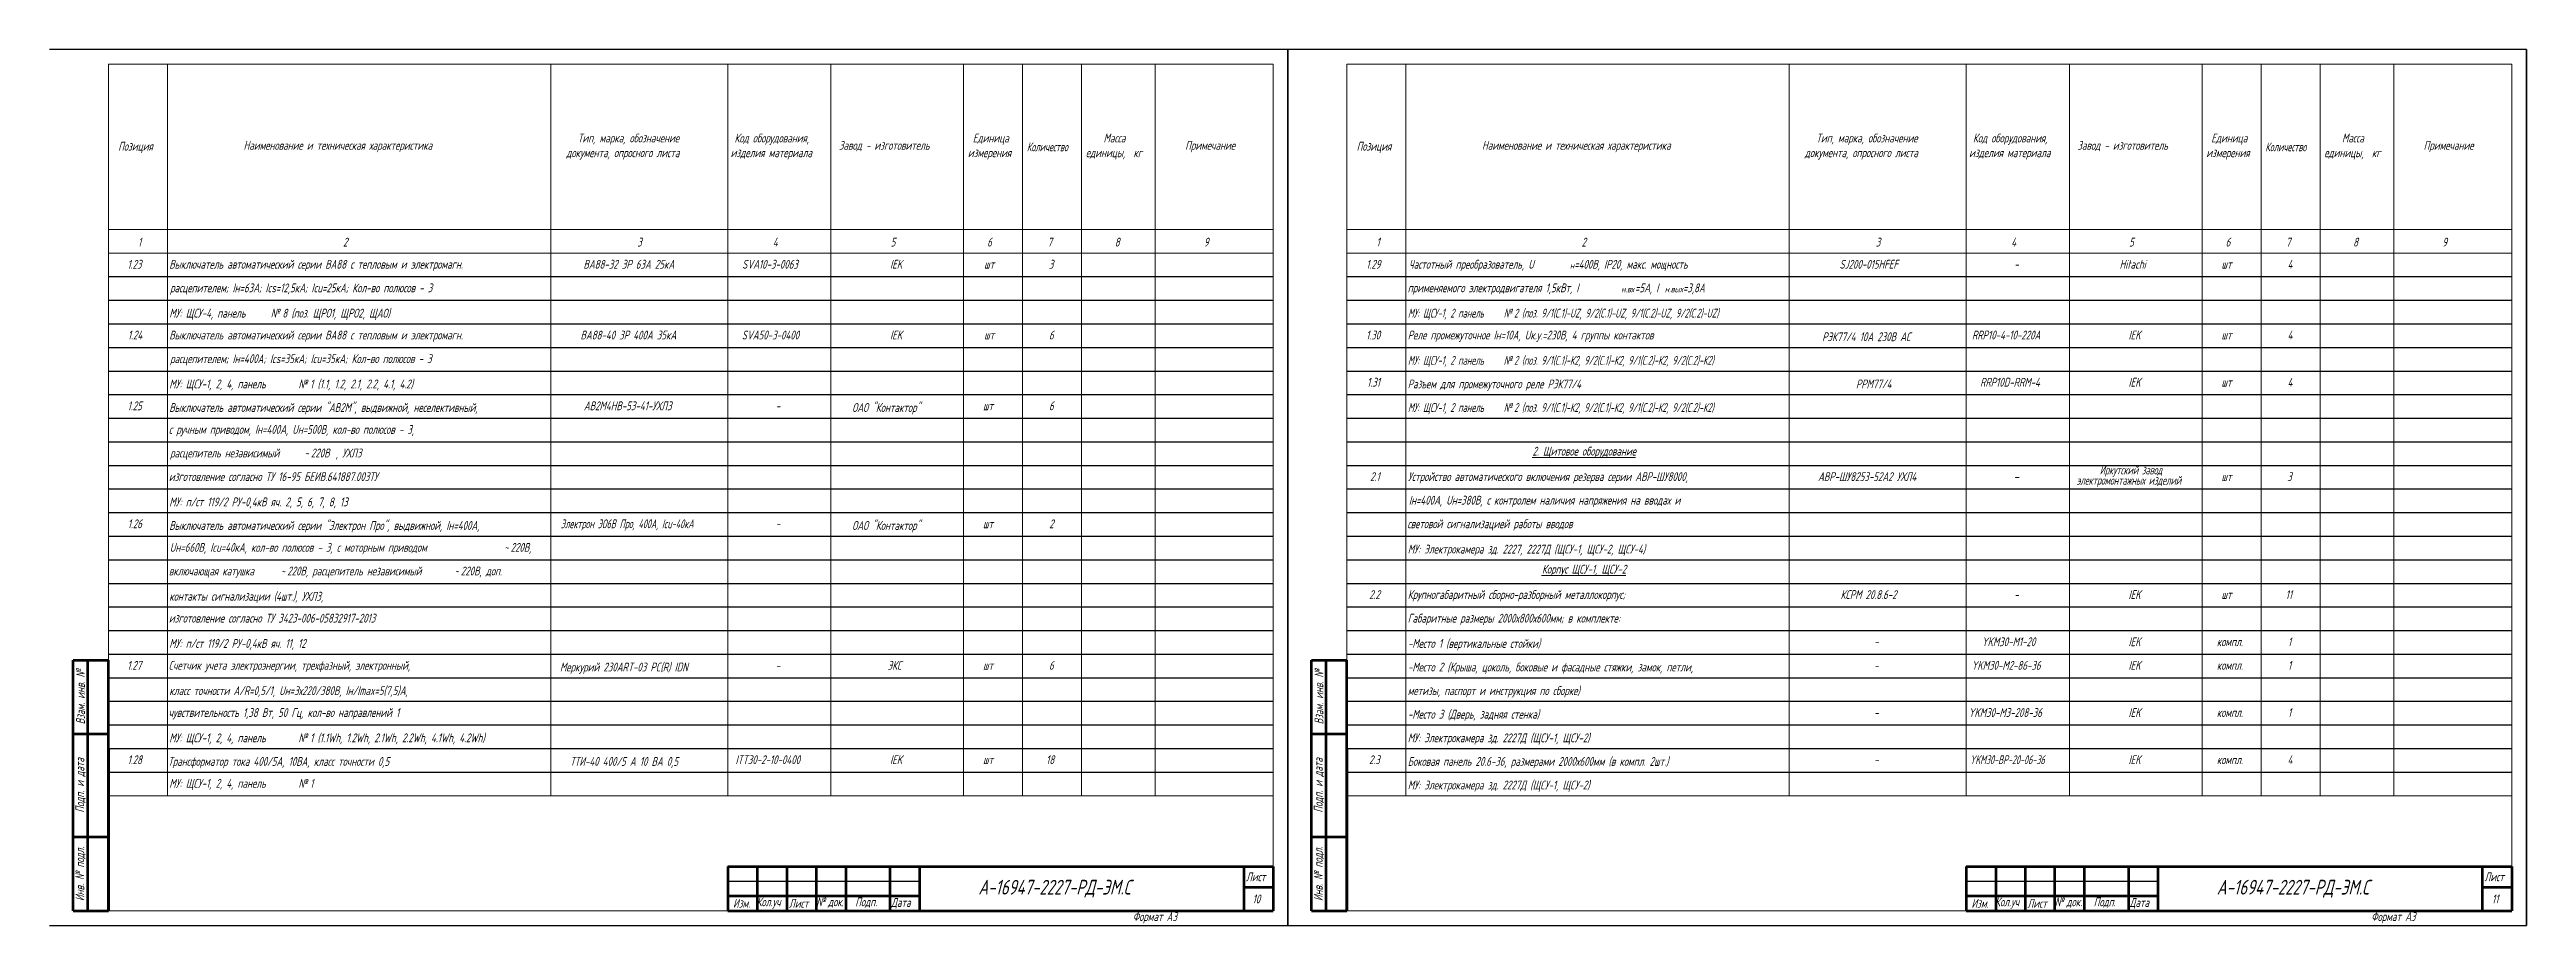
# Model space of a CAD drawing. Header units: millimetres. Extents: x -14296 to 10264, y -13087 to -5602.
# Drawn here: x 6064 to 6904, y -13087 to -12790 of the extents above; entities that cross this region are included whole.
import ezdxf

# ---------------------------------------------------------------- set-up
doc = ezdxf.new("R2010")
doc.units = ezdxf.units.MM
for name, color, linetype, lineweight in [('Рамка толстая', 7, 'Continuous', 15), ('Рамка тонкая', 5, 'Continuous', 25), ('ТаБлица', 253, 'Continuous', 15), ('Текст', 7, 'Continuous', 20), ('Штампы', 252, 'Continuous', 25)]:
    doc.layers.add(name, color=color, linetype=linetype, lineweight=lineweight)
doc.styles.add('Simplex', font='simplex.shx', dxfattribs={"width": 0.7, "oblique": 15})

msp = doc.modelspace()

# ---------------------------------------------------------------- texts
at = {"layer": 'Текст', "color": 18, "true_color": 0x000000, "style": 'Simplex', "oblique": 15}
for s, height, width, p in [('Тип, марка, обозначение', 3, 0.7, (6243.44239, -12821.24064)), ('Код оборудования,', 3, 0.7, (6296.56464, -12821.24064)), ('Единица', 3, 0.7, (6377.36583, -12821.24064)), ('Масса', 3, 0.7, (6421.71583, -12821.24064)), ('Тип, марка, обозначение', 3, 0.7, (6663.44239, -12821.24064)), ('Код оборудования,', 3, 0.7, (6716.56464, -12821.24064)), ('Единица', 3, 0.7, (6797.36583, -12821.24064)), ('Масса', 3, 0.7, (6841.71583, -12821.24064)), ('Позиция', 3, 0.7, (6087.56583, -12824.02636)), ('Наименование и техническая характеристика', 3, 0.7, (6130.06583, -12823.74064)), ('документа, опросного листа', 3, 0.7, (6239.53067, -12826.24064)), ('изделия материала', 3, 0.7, (6295.24669, -12826.24064)), ('Завод - изготовитель', 3, 0.7, (6331.97636, -12823.74064)), ('измерения', 3, 0.7, (6375.69669, -12826.24064)), ('Количество', 3, 0.6, (6395.71611, -12824.24064)), ('единицы,  кг', 3, 0.7, (6415.71583, -12826.24064)), ('Примечание', 3, 0.7, (6449.39239, -12823.74064)), ('Позиция', 3, 0.7, (6507.56583, -12824.02636)), ('Наименование и техническая характеристика', 3, 0.7, (6550.06583, -12823.74064)), ('документа, опросного листа', 3, 0.7, (6659.53067, -12826.24064)), ('изделия материала', 3, 0.7, (6715.24669, -12826.24064)), ('Завод - изготовитель', 3, 0.7, (6751.97636, -12823.74064)), ('измерения', 3, 0.7, (6795.69669, -12826.24064)), ('Количество', 3, 0.6, (6815.71611, -12824.24064)), ('единицы,  кг', 3, 0.7, (6835.71583, -12826.24064)), ('Примечание', 3, 0.7, (6869.39239, -12823.74064)), ('1', 3, 0.7, (6094.26378, -12856.53611)), ('2', 3, 0.7, (6163.82349, -12856.53611)), ('3', 3, 0.7, (6263.59918, -12856.53611)), ('4', 3, 0.7, (6309.55265, -12856.53611)), ('5', 3, 0.7, (6349.52588, -12856.53611)), ('6', 3, 0.7, (6382.25986, -12856.53611)), ('7', 3, 0.7, (6402.7186, -12856.53611)), ('8', 3, 0.7, (6425.51209, -12856.53611)), ('9', 3, 0.7, (6455.72807, -12856.53611)), ('1', 3, 0.7, (6514.26378, -12856.53611)), ('2', 3, 0.7, (6583.82349, -12856.53611)), ('3', 3, 0.7, (6683.59918, -12856.53611)), ('4', 3, 0.7, (6729.55265, -12856.53611)), ('5', 3, 0.7, (6769.52588, -12856.53611)), ('6', 3, 0.7, (6802.25986, -12856.53611)), ('7', 3, 0.7, (6822.7186, -12856.53611)), ('8', 3, 0.7, (6845.51209, -12856.53611)), ('9', 3, 0.7, (6875.72807, -12856.53611)), ('1.23', 3, 0.7, (6090.68186, -12864.0519)), ('Выключатель автоматический серии ВА88 с тепловым и электромагн.', 3, 0.7, (6104.88378, -12864.0519)), ('ВА88-32 3Р 63А 25кА', 3, 0.7, (6245.33378, -12864.0519)), ('SVA10-3-0063', 3, 0.7, (6299.17444, -12864.0519)), ('IEK', 3, 0.7, (6349.33186, -12864.0519)), ('шт', 3, 0.7, (6381.2146, -12864.0519)), ('3', 3, 0.7, (6403.1553, -12864.0519)), ('1.29', 3, 0.7, (6510.78927, -12864.0519)), ('Частотный преобразователь, U', 3, 0.7, (6525.28378, -12864.05192)), ('н', 2.14287, 0.7, (6579.88763, -12864.05192)), ('=400В, IP20, макс. мощность', 3.000018, 0.7, (6581.34185, -12864.05192)), ('SJ200-015HFEF', 3, 0.7, (6671.32444, -12864.0519)), ('-', 3, 0.7, (6730.53927, -12864.0519)), ('Hitachi', 3, 0.7, (6766.301, -12864.0519)), ('шт', 3, 0.7, (6800.842, -12864.0519)), ('4', 3, 0.7, (6823.24788, -12864.0519)), ('расцепителем; Iн=63А; Ics=12,5кА; Icu=25кА; Кол-во полюсов - 3', 3, 0.7, (6105.15173, -12872.0519)), ('применяемого электродвигателя 1,5кВт, I', 3, 0.7, (6524.88378, -12872.05194)), ('н.вх', 2.14287, 0.7, (6597.28763, -12872.05194)), ('=5А, I', 3.000018, 0.7, (6601.95616, -12872.05194)), ('н.вых', 2.142883, 0.7, (6612.06006, -12872.05194)), ('=3,8А', 3.000036, 0.7, (6618.22864, -12872.05194)), ('1.24', 3, 0.7, (6090.83186, -12888.0519)), ('Выключатель автоматический серии ВА88 с тепловым и электромагн.', 3, 0.7, (6104.88378, -12888.0519)), ('МУ: ЩСУ-4, панель ', 3, 0.7, (6104.88378, -12880.62333)), ('№', 3, 0.7, (6139.28378, -12880.62333)), ('8 (поз. ЩРО1, ЩРО2, ЩАО)', 3, 0.7, (6143.23476, -12880.62333)), ('ВА88-40 3Р 400А 35кА', 3, 0.7, (6244.33378, -12888.0519)), ('SVA50-3-0400', 3, 0.7, (6299.051, -12888.0519)), ('IEK', 3, 0.7, (6349.33186, -12888.0519)), ('6', 3, 0.7, (6403.23186, -12888.0519)), ('1.30', 3, 0.7, (6510.75841, -12888.0519)), ('Реле промежуточное Iн=10А, Uк.у.=230В, 4 группы контактов', 3, 0.7, (6524.88378, -12888.0519)), ('МУ: ЩСУ-1, 2 панель ', 3, 0.6, (6524.94092, -12880.62333)), ('№', 3, 0.6, (6557.42664, -12880.62333)), ('2 (поз. 9/1(С.1)-UZ, 9/2(С.1)-UZ, 9/1(С.2)-UZ, 9/2(С.2)-UZ)', 3, 0.6, (6560.92803, -12880.62333)), ('RRP10-4-10-220А', 3, 0.7, (6716.23378, -12888.0519)), ('IEK', 3, 0.7, (6769.33186, -12888.0519)), ('4', 3, 0.7, (6823.24788, -12888.0519)), ('расцепителем; Iн=400А; Ics=35кА; Icu=35кА; Кол-во полюсов - 3', 3, 0.7, (6105.15173, -12896.0519)), ('шт', 3, 0.7, (6381.2146, -12888.0519)), ('МУ: ЩСУ-1, 2 панель ', 3, 0.6, (6524.94092, -12896.62333)), ('№', 3, 0.6, (6557.42664, -12896.62333)), ('2 (поз. 9/1(С.1)-К2, 9/2(С.1)-К2, 9/1(С.2)-К2, 9/2(С.2)-К2)', 3, 0.6, (6560.92803, -12896.62333)), ('РЭК77/4 10А 230В АC', 3, 0.7, (6665.42778, -12888.62333)), ('шт', 3, 0.7, (6800.842, -12888.0519)), ('МУ: ЩСУ-1, 2, 4, панель ', 3, 0.7, (6104.88378, -12904.62333)), ('№', 3, 0.7, (6148.68378, -12904.62333)), ('1 (1.1, 1.2, 2.1, 2.2, 4.1, 4.2)', 3, 0.7, (6152.63476, -12904.62333)), ('1.31', 3, 0.7, (6511.08186, -12904.0519)), ('Разъем для промежуточного реле РЭК77/4', 3, 0.7, (6524.88378, -12904.62333)), ('РРМ77/4', 3, 0.7, (6676.88178, -12904.62333)), ('RRP10D-RRM-4', 3, 0.7, (6718.98186, -12904.0519)), ('IEK', 3, 0.7, (6769.33186, -12904.0519)), ('шт', 3, 0.7, (6800.842, -12904.0519)), ('4', 3, 0.7, (6823.24788, -12904.0519)), ('1.25', 3, 0.7, (6090.73186, -12912.0519)), ('Выключатель автоматический серии "АВ2М", выдвижной, неселективный,', 3, 0.7, (6104.88378, -12912.62333)), ('АВ2М4НВ-53-41-УХЛ3', 3, 0.7, (6245.48178, -12912.0519)), ('-', 3, 0.7, (6310.53927, -12912.0519)), ('ОАО "Контактор"', 3, 0.7, (6336.47879, -12912.62333)), ('шт', 3, 0.7, (6380.842, -12912.0519)), ('6', 3, 0.7, (6403.23186, -12912.0519)), ('МУ: ЩСУ-1, 2 панель ', 3, 0.6, (6524.94092, -12912.62333)), ('№', 3, 0.6, (6557.42664, -12912.62333)), ('2 (поз. 9/1(С.1)-К2, 9/2(С.1)-К2, 9/1(С.2)-К2, 9/2(С.2)-К2)', 3, 0.6, (6560.92803, -12912.62333)), ('с ручным приводом, Iн=400А, Uн=500В, кол-во полюсов - 3,', 3, 0.7, (6104.76895, -12920.0519)), ('расцепитель независимый ', 3, 0.7, (6105.15173, -12928.0519)), ('~', 2.49999, 0.7, (6150.75173, -12928.0519)), ('220В', 2.999988, 0.7, (6152.91839, -12928.0519)), (', УХЛ3', 3, 0.7, (6161.36909, -12928.0519)), ('%%U2. Щитовое оборудование', 3, 0.7, (6567.19278, -12927.42571)), ('изготовление согласно ТУ 16-95 БЕИВ.641887.003ТУ', 3, 0.7, (6104.7455, -12936.0519)), ('2.1', 3, 0.7, (6512.13186, -12936.0519)), ('Устройство автоматического включения резерва серии АВР-ШУ8000,', 3, 0.7, (6524.98378, -12936.0519)), ('АВР-ШУ8253-52А2 УХЛ4', 3, 0.7, (6664.03188, -12936.0519)), ('-', 3, 0.9, (6730.28213, -12936.0519)), ('электромонтажных изделий', 3, 0.6, (6751.71202, -12937.29889)), ('Иркутский завод', 3, 0.6, (6759.56012, -12933.79889)), ('шт', 3, 0.7, (6800.842, -12936.0519)), ('3', 3, 0.7, (6823.1553, -12936.0519)), ('МУ: п/ст 119/2 РУ-0,4кВ яч. 2, 5, 6, 7, 8, 13', 3, 0.7, (6104.88378, -12944.62333)), ('Iн=400А, Uн=380В, с контролем наличия напряжения на вводах и', 3, 0.7, (6525.28378, -12944.0519)), ('1.26', 3, 0.7, (6090.78927, -12952.0519)), ('Выключатель автоматический серии "Электрон Про", выдвижной, Iн=400А,', 3, 0.7, (6104.88378, -12952.62333)), ('Электрон ЭО6В Про, 400А, Icu-40кА', 3, 0.6, (6237.63872, -12952.0519)), ('-', 3, 0.7, (6310.53927, -12952.0519)), ('ОАО "Контактор"', 3, 0.7, (6336.47879, -12952.62333)), ('шт', 3, 0.7, (6380.842, -12952.0519)), ('2', 3, 0.7, (6403.30841, -12952.0519)), ('световой сигнализацией работы вводов', 3, 0.7, (6524.76895, -12952.0519)), ('Uн=660В, Icu=40кА, кол-во полюсов - 3, с моторным приводом ', 3, 0.7, (6105.06895, -12960.0519)), ('~', 2.49999, 0.7, (6218.46895, -12960.0519)), ('220В,', 3, 0.7, (6220.6356, -12960.0519)), ('МУ: Электрокамера зд. 2227, 2227Д (ЩСУ-1, ЩСУ-2, ЩСУ-4)', 3, 0.7, (6524.88378, -12960.62333)), ('включающая катушка ', 3, 0.7, (6104.73067, -12968.0519)), ('~', 2.49999, 0.7, (6142.73067, -12968.0519)), ('220В, расцепитель независимый ', 3, 0.7, (6144.89732, -12968.0519)), ('~', 2.49999, 0.7, (6201.59732, -12968.0519)), ('220В, доп.', 2.999988, 0.7, (6203.76398, -12968.0519)), ('%%UКорпус ЩСУ-1, ЩСУ-2', 3, 0.7, (6570.40878, -12967.42571)), ('контакты сигнализации (4шт.), УХЛ3,', 3, 0.7, (6104.88378, -12976.62333)), ('2.2', 3, 0.7, (6511.80841, -12976.0519)), ('Крупногабаритный сборно-разборный металлокорпус;', 3, 0.7, (6524.88378, -12976.0519)), ('КСРМ 20.8.6-2', 3, 0.7, (6671.65878, -12976.0519)), ('-', 3, 0.7, (6730.53927, -12976.0519)), ('IEK', 3, 0.7, (6769.33186, -12976.0519)), ('шт', 3, 0.7, (6800.842, -12976.0519)), ('11', 3, 0.7, (6822.58186, -12976.0519)), ('изготовление согласно ТУ 3423-006-05832917-2013', 3, 0.7, (6104.7455, -12984.0519)), ('Габаритные размеры 2000х800х600мм; в комплекте:', 3, 0.7, (6524.88378, -12984.0519)), ('МУ: п/ст 119/2 РУ-0,4кВ яч. 11, 12', 3, 0.7, (6104.88378, -12992.62333)), ('-Место 1 (вертикальные стойки)', 3, 0.7, (6524.93927, -12992.62333)), ('-', 3, 0.7, (6683.03927, -12992.0519)), ('YKM30-M1-20', 3, 0.7, (6719.55841, -12992.0519)), ('IEK', 3, 0.7, (6769.33186, -12992.0519)), ('компл.', 3, 0.7, (6799.26468, -12992.0519)), ('1', 3, 0.7, (6823.38186, -12992.0519)), ('1.27', 3, 0.7, (6090.63186, -13000.0519)), ('Счетчик учета электроэнергии, трехфазный, электронный,', 3, 0.7, (6104.69239, -13000.0519)), ('Меркурий 230ART-03 PC(R) IDN', 3, 0.7, (6237.38188, -13000.62333)), ('-', 3, 0.7, (6310.53927, -13000.0519)), ('ЭКС', 3, 0.7, (6348.46995, -13000.0519)), ('шт', 3, 0.7, (6380.842, -13000.0519)), ('6', 3, 0.7, (6403.23186, -13000.0519)), ('-Место 2 (Крыша, цоколь, боковые и фасадные стяжки, замок, петли,', 3, 0.7, (6524.93927, -13000.62333)), ('-', 3, 0.7, (6683.03927, -13000.0519)), ('YKM30-M2-86-36', 3, 0.7, (6716.08927, -13000.0519)), ('IEK', 3, 0.7, (6769.33186, -13000.0519)), ('компл.', 3, 0.7, (6799.26468, -13000.0519)), ('1', 3, 0.7, (6823.38186, -13000.0519)), ('класс точности A/R=0,5/1, Uн=3х220/380В, Iн/Imax=5(7,5)А,', 3, 0.7, (6104.88378, -13008.62333)), ('метизы, паспорт и инструкция по сборке)', 3, 0.7, (6524.88378, -13008.62333)), ('чувствительность 1,38 Вт, 50 Гц, кол-во направлений 1', 3, 0.7, (6104.65411, -13016.0519)), ('-Место 3 (Дверь, задняя стенка)', 3, 0.7, (6524.93927, -13016.62333)), ('-', 3, 0.7, (6683.03927, -13016.0519)), ('YKM30-M3-208-36', 3, 0.7, (6715.08927, -13016.0519)), ('IEK', 3, 0.7, (6769.33186, -13016.0519)), ('компл.', 3, 0.7, (6799.26468, -13016.0519)), ('1', 3, 0.7, (6823.38186, -13016.0519)), ('МУ: ЩСУ-1, 2, 4, панель ', 3, 0.7, (6104.88378, -13024.62333)), ('№', 3, 0.7, (6148.68378, -13024.62333)), ('1 (1.1Wh, 1.2Wh, 2.1Wh, 2.2Wh, 4.1Wh, 4.2Wh)', 3, 0.7, (6152.63476, -13024.62333)), ('МУ: Электрокамера зд. 2227Д (ЩСУ-1, ЩСУ-2)', 3, 0.7, (6524.88378, -13024.62333)), ('1.28', 3, 0.7, (6090.73927, -13032.0519)), ('Трансформатор тока 400/5А, 10ВА, класс точности 0,5', 3, 0.7, (6104.48378, -13032.62333)), ('ТТИ-40 400/5 А 10 ВА 0,5', 3, 0.7, (6240.83188, -13032.62333)), ('ITT30-2-10-0400', 3, 0.7, (6296.90841, -13032.0519)), ('IEK', 3, 0.7, (6349.33186, -13032.0519)), ('шт', 3, 0.7, (6380.842, -13032.0519)), ('18', 3, 0.7, (6402.23927, -13032.0519)), ('2.3', 3, 0.7, (6511.73186, -13032.0519)), ('Боковая панель 20.6-36, размерами 2000х600мм (в компл. 2шт.)', 3, 0.7, (6524.88378, -13032.62333)), ('-', 3, 0.7, (6683.03927, -13032.0519)), ('YKM30-ВР-20-06-36', 3, 0.6, (6715.53927, -13032.0519)), ('IEK', 3, 0.7, (6769.33186, -13032.0519)), ('компл.', 3, 0.7, (6799.26468, -13032.0519)), ('4', 3, 0.7, (6823.24788, -13032.0519)), ('МУ: ЩСУ-1, 2, 4, панель ', 3, 0.7, (6104.88378, -13040.0519)), ('№', 3, 0.7, (6148.68378, -13040.0519)), ('1', 3, 0.7, (6152.63476, -13040.0519)), ('МУ: Электрокамера зд. 2227Д (ЩСУ-1, ЩСУ-2)', 3, 0.7, (6524.88378, -13040.62333)), ('Изм.', 3, 0.7, (6296.06464, -13080.74064)), ('Кол.уч', 3, 0.7, (6304.06583, -13080.24064)), ('Лист', 3, 0.7, (6315.03378, -13080.74064)), ('№', 3, 0.7, (6324.32574, -13080.24064)), ('док.', 3, 0.7, (6328.27673, -13080.24064)), ('Подп.', 3, 0.7, (6337.51464, -13080.24064)), ('Дата', 3, 0.7, (6349.69239, -13080.45493)), ('А-16947-2227-РД-ЭМ.С', 5, 0.7, (6379.2734, -13076.26445)), ('Изм.', 3, 0.7, (6716.06464, -13080.74064)), ('Кол.уч', 3, 0.7, (6724.06583, -13080.24064)), ('Лист', 3, 0.7, (6735.03378, -13080.74064)), ('№', 3, 0.7, (6744.32574, -13080.24064)), ('док.', 3, 0.7, (6748.27673, -13080.24064)), ('Подп.', 3, 0.7, (6757.51464, -13080.24064)), ('Дата', 3, 0.7, (6769.69239, -13080.45493)), ('А-16947-2227-РД-ЭМ.С', 5, 0.7, (6799.2734, -13076.26445)), ('Формат А3', 3, 0.7, (6431.63927, -13085.24064)), ('Формат А3', 3, 0.7, (6851.63927, -13085.24064))]:
    msp.add_text(s, height=height, dxfattribs=dict(at, width=width)).set_placement(p)
at = {"layer": 'Штампы', "color": 18, "true_color": 0x000000, "style": 'Simplex', "oblique": 15, "width": 0.7}
for s, p in [('Лист', (6470.03378, -13071.74064)), ('Лист', (6890.03378, -13071.74064)), ('10', (6472.25841, -13079.24064)), ('11', (6892.58186, -13079.24064))]:
    msp.add_text(s, height=3, dxfattribs=at).set_placement(p)
at = {"layer": 'Штампы', "color": 18, "true_color": 0x000000, "char_height": 3, "attachment_point": 5, "rotation": 90, "style": 'Simplex'}
for s, insert, width in [('Взам. инв. {\\Fgost|c204;№}', (6074.78378, -13009.24064), 25), ('Взам. инв. {\\Fgost|c204;№}', (6494.78378, -13009.24064), 25), ('Подп. и дата', (6074.78378, -13039.24064), 35), ('Подп. и дата', (6494.78378, -13039.24064), 35), ('Инв. {\\Fgost|c204;№} подл.', (6074.78378, -13069.24064), 25), ('Инв. {\\Fgost|c204;№} подл.', (6494.78378, -13069.24064), 25)]:
    msp.add_mtext(s, dxfattribs=dict(at, insert=insert, width=width))

# ---------------------------------------------------------------- linework, layer by layer
at = {"layer": 'Рамка толстая', "color": 18, "true_color": 0x000000}
for p, q in [((6084.28378, -12794.74064), (6084.28378, -13081.74064)), ((6479.28378, -12794.74064), (6084.28378, -12794.74064)), ((6479.28378, -13081.74064), (6479.28378, -12794.74064)), ((6504.28378, -12794.74064), (6504.28378, -13081.74064)), ((6899.28378, -12794.74064), (6504.28378, -12794.74064)), ((6899.28378, -13081.74064), (6899.28378, -12794.74064)), ((6084.28378, -13081.74064), (6479.28378, -13081.74064)), ((6504.28378, -13081.74064), (6899.28378, -13081.74064))]:
    msp.add_line(p, q, dxfattribs=at)
at = {"layer": 'Рамка тонкая', "color": 18, "true_color": 0x000000}
for p, q in [((6484.28378, -12789.74064), (6064.28378, -12789.74064)), ((6484.28378, -12789.74064), (6484.28378, -13086.74064)), ((6904.28378, -12789.74064), (6484.28378, -12789.74064)), ((6484.28378, -13086.74064), (6484.28378, -12789.74064)), ((6904.28378, -12789.74064), (6904.28378, -13086.74064)), ((6904.28378, -13086.74064), (6904.28378, -12789.74064)), ((6084.28378, -12866.74064), (6479.28378, -12866.74064)), ((6504.28378, -12866.74064), (6899.28378, -12866.74064)), ((6084.28378, -12874.74064), (6479.28378, -12874.74064)), ((6504.28378, -12874.74064), (6899.28378, -12874.74064)), ((6084.28378, -12882.74064), (6479.28378, -12882.74064)), ((6504.28378, -12882.74064), (6899.28378, -12882.74064)), ((6084.28378, -12890.74064), (6479.28378, -12890.74064)), ((6504.28378, -12890.74064), (6899.28378, -12890.74064)), ((6084.28378, -12898.74064), (6479.28378, -12898.74064)), ((6504.28378, -12898.74064), (6899.28378, -12898.74064)), ((6084.28378, -12906.74064), (6479.28378, -12906.74064)), ((6504.28378, -12906.74064), (6899.28378, -12906.74064)), ((6084.28378, -12914.74064), (6479.28378, -12914.74064)), ((6504.28378, -12914.74064), (6899.28378, -12914.74064)), ((6084.28378, -12922.74064), (6479.28378, -12922.74064)), ((6504.28378, -12922.74064), (6899.28378, -12922.74064)), ((6084.28378, -12930.74064), (6479.28378, -12930.74064)), ((6504.28378, -12930.74064), (6899.28378, -12930.74064)), ((6084.28378, -12938.74064), (6479.28378, -12938.74064)), ((6504.28378, -12938.74064), (6899.28378, -12938.74064)), ((6084.28378, -12946.74064), (6479.28378, -12946.74064)), ((6504.28378, -12946.74064), (6899.28378, -12946.74064)), ((6084.28378, -12954.74064), (6479.28378, -12954.74064)), ((6504.28378, -12954.74064), (6899.28378, -12954.74064)), ((6084.28378, -12962.74064), (6479.28378, -12962.74064)), ((6504.28378, -12962.74064), (6899.28378, -12962.74064)), ((6084.28378, -12970.74064), (6479.28378, -12970.74064)), ((6504.28378, -12970.74064), (6899.28378, -12970.74064)), ((6084.28378, -12978.74064), (6479.28378, -12978.74064)), ((6504.28378, -12978.74064), (6899.28378, -12978.74064)), ((6084.28378, -12986.74064), (6479.28378, -12986.74064)), ((6084.28378, -12994.74064), (6479.28378, -12994.74064)), ((6504.28378, -12986.74064), (6899.28378, -12986.74064)), ((6504.28378, -12994.74064), (6899.28378, -12994.74064)), ((6084.28378, -13002.74064), (6479.28378, -13002.74064)), ((6504.28378, -13002.74064), (6899.28378, -13002.74064)), ((6084.28378, -13010.74064), (6479.28378, -13010.74064)), ((6504.28378, -13010.74064), (6899.28378, -13010.74064)), ((6084.28378, -13018.74064), (6479.28378, -13018.74064)), ((6504.28378, -13018.74064), (6899.28378, -13018.74064)), ((6084.28378, -13026.74064), (6479.28378, -13026.74064)), ((6504.28378, -13026.74064), (6899.28378, -13026.74064)), ((6084.28378, -13034.74064), (6479.28378, -13034.74064)), ((6504.28378, -13034.74064), (6899.28378, -13034.74064)), ((6064.28378, -13086.74064), (6484.28378, -13086.74064)), ((6484.28378, -13086.74064), (6904.28378, -13086.74064))]:
    msp.add_line(p, q, dxfattribs=at)
at = {"layer": 'ТаБлица', "color": 18, "true_color": 0x000000}
for p, q in [((6104.28378, -12794.74064), (6104.28378, -13042.74064)), ((6234.28378, -12794.74064), (6234.28378, -13042.74064)), ((6294.28378, -12794.74064), (6294.28378, -13042.74064)), ((6329.28378, -12794.74064), (6329.28378, -13042.74064)), ((6374.28378, -12794.74064), (6374.28378, -13042.74064)), ((6394.28378, -12794.74064), (6394.28378, -13042.74064)), ((6414.28378, -12794.74064), (6414.28378, -13042.74064)), ((6439.28378, -12794.74064), (6439.28378, -13042.74064)), ((6524.28378, -12794.74064), (6524.28378, -13042.74064)), ((6654.28378, -12794.74064), (6654.28378, -13042.74064)), ((6714.28378, -12794.74064), (6714.28378, -13042.74064)), ((6749.28378, -12794.74064), (6749.28378, -13042.74064)), ((6794.28378, -12794.74064), (6794.28378, -13042.74064)), ((6814.28378, -12794.74064), (6814.28378, -13042.74064)), ((6834.28378, -12794.74064), (6834.28378, -13042.74064)), ((6859.28378, -12794.74064), (6859.28378, -13042.74064)), ((6084.28378, -12850.74064), (6479.28378, -12850.74064)), ((6504.28378, -12850.74064), (6899.28378, -12850.74064)), ((6084.28378, -12858.74064), (6479.28378, -12858.74064)), ((6504.28378, -12858.74064), (6899.28378, -12858.74064)), ((6084.28378, -13042.74064), (6479.28378, -13042.74064)), ((6504.28378, -13042.74064), (6899.28378, -13042.74064))]:
    msp.add_line(p, q, dxfattribs=at)
at = {"layer": 'Штампы', "color": 18, "lineweight": 60, "true_color": 0x000000}
for p, q in [((6072.28378, -13081.74064), (6072.28378, -12996.74064)), ((6072.28378, -12996.74064), (6084.28378, -12996.74064)), ((6077.28378, -13081.74064), (6077.28378, -12996.74064)), ((6084.28378, -13081.74064), (6084.28378, -12996.74064)), ((6492.28378, -13081.74064), (6492.28378, -12996.74064)), ((6492.28378, -12996.74064), (6504.28378, -12996.74064)), ((6497.28378, -13081.74064), (6497.28378, -12996.74064)), ((6504.28378, -13081.74064), (6504.28378, -12996.74064)), ((6072.28378, -13021.74064), (6084.28378, -13021.74064)), ((6084.28378, -13026.74064), (6084.28378, -13081.74064)), ((6492.28378, -13021.74064), (6504.28378, -13021.74064)), ((6504.28378, -13026.74064), (6504.28378, -13081.74064)), ((6072.28378, -13056.74064), (6084.28378, -13056.74064)), ((6492.28378, -13056.74064), (6504.28378, -13056.74064)), ((6294.28378, -13066.74064), (6479.28378, -13066.74064)), ((6294.28378, -13066.74064), (6294.28378, -13081.74064)), ((6304.28378, -13066.74064), (6304.28378, -13081.74064)), ((6314.28378, -13066.74064), (6314.28378, -13081.74064)), ((6324.28378, -13066.74064), (6324.28378, -13081.74064)), ((6334.28378, -13066.74064), (6334.28378, -13081.74064)), ((6349.28378, -13066.74064), (6349.28378, -13081.74064)), ((6359.28378, -13066.74064), (6359.28378, -13081.74064)), ((6469.28378, -13066.74064), (6479.28378, -13066.74064)), ((6469.28378, -13066.74064), (6469.28378, -13081.74064)), ((6479.28378, -13066.74064), (6479.28378, -13081.74064)), ((6479.28378, -13066.74064), (6479.28378, -13081.74064)), ((6714.28378, -13066.74064), (6899.28378, -13066.74064)), ((6714.28378, -13066.74064), (6714.28378, -13081.74064)), ((6724.28378, -13066.74064), (6724.28378, -13081.74064)), ((6734.28378, -13066.74064), (6734.28378, -13081.74064)), ((6744.28378, -13066.74064), (6744.28378, -13081.74064)), ((6754.28378, -13066.74064), (6754.28378, -13081.74064)), ((6769.28378, -13066.74064), (6769.28378, -13081.74064)), ((6779.28378, -13066.74064), (6779.28378, -13081.74064)), ((6889.28378, -13066.74064), (6899.28378, -13066.74064)), ((6889.28378, -13066.74064), (6889.28378, -13081.74064)), ((6899.28378, -13066.74064), (6899.28378, -13081.74064)), ((6899.28378, -13066.74064), (6899.28378, -13081.74064)), ((6294.28378, -13076.74064), (6359.28378, -13076.74064)), ((6469.28378, -13073.74064), (6479.28378, -13073.74064)), ((6714.28378, -13076.74064), (6779.28378, -13076.74064)), ((6889.28378, -13073.74064), (6899.28378, -13073.74064)), ((6072.28378, -13081.74064), (6084.28378, -13081.74064)), ((6294.28378, -13081.74064), (6479.28378, -13081.74064)), ((6469.28378, -13081.74064), (6479.28378, -13081.74064)), ((6492.28378, -13081.74064), (6504.28378, -13081.74064)), ((6714.28378, -13081.74064), (6899.28378, -13081.74064)), ((6889.28378, -13081.74064), (6899.28378, -13081.74064))]:
    msp.add_line(p, q, dxfattribs=at)
at = {"layer": 'Штампы', "color": 18, "true_color": 0x000000}
for p, q in [((6294.28378, -13071.74064), (6359.28378, -13071.74064)), ((6714.28378, -13071.74064), (6779.28378, -13071.74064))]:
    msp.add_line(p, q, dxfattribs=at)

msp.set_redraw_order([(e.dxf.handle, doc.entitydb.next_handle()) for e in msp.query("TEXT MTEXT ATTDEF DIMENSION ARC_DIMENSION")])  # texts and dimensions are drawn at this point

doc.saveas('drawing.dxf')
